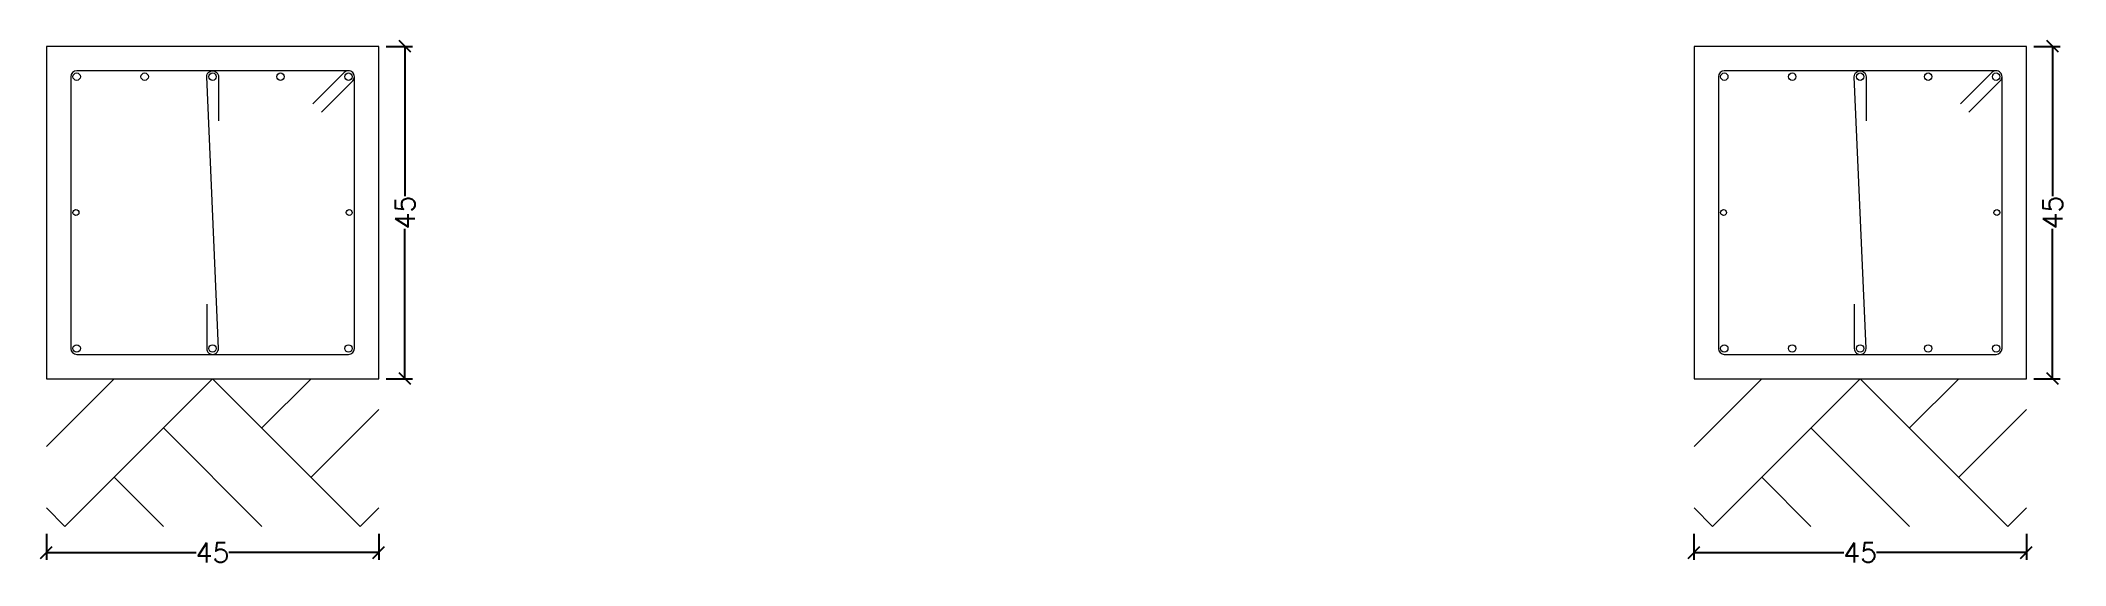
# Model space of a CAD drawing. Header units: millimetres. Extents: x 1 to 227, y -3 to 111.
# Drawn here: x 127.55 to 141.26, y 99.19 to 102.74 of the extents above; entities that cross this region are included whole.
import ezdxf

# ---------------------------------------------------------------- set-up
doc = ezdxf.new("R2010")
doc.units = ezdxf.units.MM
for name, color, linetype, lineweight in [('ARM_LONGITUDINAL_Ø10', 103, 'Continuous', 9), ('ARM_LONGITUDINAL_Ø8', 32, 'Continuous', 9), ('ARM_TRANSVERSAL_Ø6', 151, 'Continuous', 9), ('SEC_CONT_TERRENO_SECCION', 36, 'Continuous', 0), ('SEC_CONT_VIG_HORMIGON_SECCION', 2, 'Continuous', 9), ('SEC_COTAS_SEC_DIM_VIGA', 122, 'Continuous', 0)]:
    doc.layers.add(name, color=color, linetype=linetype, lineweight=lineweight)
doc.styles.add('CYPETXT_0.2_romans', font='romans__.ttf', dxfattribs={"height": 0.133333})
doc.dimstyles.new('cype_oblique', dxfattribs={"dimtxt": 0.18, "dimasz": 0.18, "dimexe": 0.05, "dimexo": 0.05, "dimgap": 0, "dimtad": 0, "dimdec": 4, "dimzin": 0, "dimdsep": 46, "dimtxsty": 'CYPETXT_0.2_romans', "dimblk": 'OBLIQUE', "dimtsz": 0.04, "dimcen": 0.09, "dimadec": 0, "dimazin": 0, "dimtfac": 1, "dimtdec": 4, "dimtofl": 0, "dimtmove": 2, "dimatfit": 3, "dimfxl": 1, "dimtolj": 1, "dimtzin": 0, "dimarcsym": 0})

msp = doc.modelspace()

# ---------------------------------------------------------------- blocks, each defined once
blk = doc.blocks.new('*D14')
at = {"layer": 'Defpoints', "color": 0, "transparency": 16777216}
for p in [(127.587, 99.455), (129.837, 99.455), (129.837, 99.278)]:
    blk.add_point(p, dxfattribs=at)
at = {"layer": 'SEC_COTAS_SEC_DIM_VIGA', "color": 0, "lineweight": -2, "transparency": 16777216}
for p, q in [((127.587, 99.405), (127.587, 99.228)), ((129.837, 99.405), (129.837, 99.228)), ((127.547, 99.238), (127.627, 99.318)), ((127.587, 99.278), (128.602, 99.278)), ((129.837, 99.278), (128.823, 99.278)), ((129.797, 99.238), (129.877, 99.318))]:
    blk.add_line(p, q, dxfattribs=at)
at = {"layer": 'SEC_COTAS_SEC_DIM_VIGA', "color": 0, "transparency": 16777216, "insert": (128.712, 99.278), "char_height": 0.1333, "attachment_point": 5, "style": 'CYPETXT_0.2_romans'}
blk.add_mtext('\\A1;45', dxfattribs=at)
blk = doc.blocks.new('_OBLIQUE')
at = {"color": 0, "linetype": 'ByBlock', "lineweight": -2}
blk.add_line((-0.5, -0.5), (0.5, 0.5), dxfattribs=at)
blk = doc.blocks.new('*D15')
at = {"layer": 'Defpoints', "color": 0, "transparency": 16777216}
for p in [(129.837, 102.705), (130.015, 102.705), (129.837, 100.455)]:
    blk.add_point(p, dxfattribs=at)
at = {"layer": 'SEC_COTAS_SEC_DIM_VIGA', "color": 0, "lineweight": -2, "transparency": 16777216}
for p, q in [((129.887, 102.705), (130.065, 102.705)), ((130.055, 102.665), (129.975, 102.745)), ((130.015, 102.705), (130.015, 101.69)), ((130.015, 100.455), (130.015, 101.47)), ((130.055, 100.415), (129.975, 100.495)), ((129.887, 100.455), (130.065, 100.455))]:
    blk.add_line(p, q, dxfattribs=at)
at = {"layer": 'SEC_COTAS_SEC_DIM_VIGA', "color": 0, "transparency": 16777216, "insert": (130.015, 101.58), "char_height": 0.1333, "attachment_point": 5, "rotation": 90, "style": 'CYPETXT_0.2_romans'}
blk.add_mtext('\\A1;45', dxfattribs=at)
blk = doc.blocks.new('*D16')
at = {"layer": 'Defpoints', "color": 0, "transparency": 16777216}
for p in [(138.741, 99.455), (140.991, 99.455), (140.991, 99.278)]:
    blk.add_point(p, dxfattribs=at)
at = {"layer": 'SEC_COTAS_SEC_DIM_VIGA', "color": 0, "lineweight": -2, "transparency": 16777216}
for p, q in [((138.741, 99.405), (138.741, 99.228)), ((140.991, 99.405), (140.991, 99.228)), ((138.701, 99.238), (138.781, 99.318)), ((138.741, 99.278), (139.756, 99.278)), ((140.991, 99.278), (139.977, 99.278)), ((140.951, 99.238), (141.031, 99.318))]:
    blk.add_line(p, q, dxfattribs=at)
at = {"layer": 'SEC_COTAS_SEC_DIM_VIGA', "color": 0, "transparency": 16777216, "insert": (139.866, 99.278), "char_height": 0.1333, "attachment_point": 5, "style": 'CYPETXT_0.2_romans'}
blk.add_mtext('\\A1;45', dxfattribs=at)
blk = doc.blocks.new('*D17')
at = {"layer": 'Defpoints', "color": 0, "transparency": 16777216}
for p in [(140.991, 102.705), (141.169, 102.705), (140.991, 100.455)]:
    blk.add_point(p, dxfattribs=at)
at = {"layer": 'SEC_COTAS_SEC_DIM_VIGA', "color": 0, "lineweight": -2, "transparency": 16777216}
for p, q in [((141.041, 102.705), (141.219, 102.705)), ((141.209, 102.665), (141.129, 102.745)), ((141.169, 102.705), (141.169, 101.69)), ((141.169, 100.455), (141.169, 101.47)), ((141.209, 100.415), (141.129, 100.495)), ((141.041, 100.455), (141.219, 100.455))]:
    blk.add_line(p, q, dxfattribs=at)
at = {"layer": 'SEC_COTAS_SEC_DIM_VIGA', "color": 0, "transparency": 16777216, "insert": (141.169, 101.58), "char_height": 0.1333, "attachment_point": 5, "rotation": 90, "style": 'CYPETXT_0.2_romans'}
blk.add_mtext('\\A1;45', dxfattribs=at)

# ---------------------------------------------------------------- dimensions: what is measured, and where the dimension line sits
at = {"layer": 'SEC_COTAS_SEC_DIM_VIGA'}
for p1, p2, picture, middle in [((129.8375, 100.45486), (129.8375, 102.70486), '*D15', (130.01483, 101.57986)), ((140.99125, 100.45486), (140.99125, 102.70486), '*D17', (141.16858, 101.57986)), ((127.5875, 99.45486), (129.8375, 99.45486), '*D14', (128.7125, 99.27753)), ((138.74125, 99.45486), (140.99125, 99.45486), '*D16', (139.86625, 99.27753))]:
    dim = msp.add_aligned_dim(p1=p1, p2=p2, distance=-0.17733, text='45', dimstyle='cype_oblique', dxfattribs=at)
    dim.commit()
    dim.dimension.update_dxf_attribs({"geometry": picture, "text_midpoint": middle})

# ---------------------------------------------------------------- linework, layer by layer
at = {"layer": 'ARM_LONGITUDINAL_Ø10'}
for centre in [(127.7925, 102.49986), (128.2525, 102.49986), (128.7125, 102.49986), (129.1725, 102.49986), (129.6325, 102.49986), (138.94625, 102.49986), (139.40625, 102.49986), (139.86625, 102.49986), (140.32625, 102.49986), (140.78625, 102.49986), (127.7925, 100.65986), (128.7125, 100.65986), (129.6325, 100.65986), (138.94625, 100.65986), (139.40625, 100.65986), (139.86625, 100.65986), (140.32625, 100.65986), (140.78625, 100.65986)]:
    msp.add_circle(centre, 0.025, dxfattribs=at)
at = {"layer": 'ARM_LONGITUDINAL_Ø8'}
for centre in [(127.7875, 101.57986), (129.6375, 101.57986), (138.94125, 101.57986), (140.79125, 101.57986)]:
    msp.add_circle(centre, 0.02, dxfattribs=at)
at = {"layer": 'ARM_TRANSVERSAL_Ø6'}
for points in [[(129.44865, 102.25945), (129.66078, 102.47158), (129.66576, 102.47764), (129.66945, 102.48456), (129.67173, 102.49206), (129.6725, 102.49986), (129.67173, 102.50767), (129.66945, 102.51517), (129.66576, 102.52209), (129.66078, 102.52815), (129.65472, 102.53312), (129.64781, 102.53682), (129.6403, 102.5391), (129.6325, 102.53986), (127.7925, 102.53986), (127.77719, 102.53682), (127.76421, 102.52815), (127.75554, 102.51517), (127.7525, 102.49986), (127.7525, 100.65986), (127.75554, 100.64456), (127.76421, 100.63158), (127.77719, 100.62291), (127.7925, 100.61986), (129.6325, 100.61986), (129.64781, 100.62291), (129.66078, 100.63158), (129.66945, 100.64456), (129.6725, 100.65986), (129.6725, 102.49986), (129.67173, 102.50767), (129.66945, 102.51517), (129.66576, 102.52209), (129.66078, 102.52815), (129.65472, 102.53312), (129.64781, 102.53682), (129.6403, 102.5391), (129.6325, 102.53986), (129.62469, 102.5391), (129.61719, 102.53682), (129.61028, 102.53312), (129.60421, 102.52815), (129.39208, 102.31602)], [(128.6725, 100.95986), (128.6725, 100.65986), (128.6735, 100.65096), (128.67646, 100.64251), (128.68122, 100.63492), (128.68756, 100.62859), (128.69514, 100.62383), (128.7036, 100.62087), (128.7125, 100.61986), (128.7214, 100.62087), (128.72985, 100.62383), (128.73744, 100.62859), (128.74377, 100.63492), (128.74854, 100.64251), (128.7515, 100.65096), (128.7525, 100.65986), (128.6725, 102.49986), (128.6735, 102.50877), (128.67646, 102.51722), (128.68122, 102.5248), (128.68756, 102.53114), (128.69514, 102.5359), (128.7036, 102.53886), (128.7125, 102.53986), (128.7214, 102.53886), (128.72985, 102.5359), (128.73744, 102.53114), (128.74377, 102.5248), (128.74854, 102.51722), (128.7515, 102.50877), (128.7525, 102.49986), (128.7525, 102.19986)], [(140.6024, 102.25945), (140.81453, 102.47158), (140.81951, 102.47764), (140.8232, 102.48456), (140.82548, 102.49206), (140.82625, 102.49986), (140.82548, 102.50767), (140.8232, 102.51517), (140.81951, 102.52209), (140.81453, 102.52815), (140.80847, 102.53312), (140.80156, 102.53682), (140.79405, 102.5391), (140.78625, 102.53986), (138.94625, 102.53986), (138.93094, 102.53682), (138.91796, 102.52815), (138.90929, 102.51517), (138.90625, 102.49986), (138.90625, 100.65986), (138.90929, 100.64456), (138.91796, 100.63158), (138.93094, 100.62291), (138.94625, 100.61986), (140.78625, 100.61986), (140.80156, 100.62291), (140.81453, 100.63158), (140.8232, 100.64456), (140.82625, 100.65986), (140.82625, 102.49986), (140.82548, 102.50767), (140.8232, 102.51517), (140.81951, 102.52209), (140.81453, 102.52815), (140.80847, 102.53312), (140.80156, 102.53682), (140.79405, 102.5391), (140.78625, 102.53986), (140.77844, 102.5391), (140.77094, 102.53682), (140.76403, 102.53312), (140.75796, 102.52815), (140.54583, 102.31602)], [(139.82625, 100.95986), (139.82625, 100.65986), (139.82725, 100.65096), (139.83021, 100.64251), (139.83497, 100.63492), (139.84131, 100.62859), (139.84889, 100.62383), (139.85735, 100.62087), (139.86625, 100.61986), (139.87515, 100.62087), (139.8836, 100.62383), (139.89119, 100.62859), (139.89752, 100.63492), (139.90229, 100.64251), (139.90525, 100.65096), (139.90625, 100.65986), (139.82625, 102.49986), (139.82725, 102.50877), (139.83021, 102.51722), (139.83497, 102.5248), (139.84131, 102.53114), (139.84889, 102.5359), (139.85735, 102.53886), (139.86625, 102.53986), (139.87515, 102.53886), (139.8836, 102.5359), (139.89119, 102.53114), (139.89752, 102.5248), (139.90229, 102.51722), (139.90525, 102.50877), (139.90625, 102.49986), (139.90625, 102.19986)]]:
    msp.add_lwpolyline(points, dxfattribs=at)
at = {"layer": 'SEC_CONT_TERRENO_SECCION'}
for p, q in [((127.5875, 99.99653), (128.04583, 100.45486)), ((127.7125, 99.45486), (128.7125, 100.45486)), ((128.7125, 100.45486), (129.7125, 99.45486)), ((129.04583, 100.12153), (129.37916, 100.45486)), ((138.74125, 99.99653), (139.19958, 100.45486)), ((138.86625, 99.45486), (139.86625, 100.45486)), ((139.86625, 100.45486), (140.86625, 99.45486)), ((140.19958, 100.12153), (140.53291, 100.45486)), ((129.37916, 99.7882), (129.8375, 100.24653)), ((140.53291, 99.7882), (140.99125, 100.24653)), ((128.37916, 100.12153), (129.04583, 99.45486)), ((139.53291, 100.12153), (140.19958, 99.45486)), ((128.04583, 99.7882), (128.37916, 99.45486)), ((139.19958, 99.7882), (139.53291, 99.45486)), ((127.5875, 99.57986), (127.7125, 99.45486)), ((129.7125, 99.45486), (129.8375, 99.57986)), ((138.74125, 99.57986), (138.86625, 99.45486)), ((140.86625, 99.45486), (140.99125, 99.57986))]:
    msp.add_line(p, q, dxfattribs=at)
at = {"layer": 'SEC_CONT_VIG_HORMIGON_SECCION'}
for points in [[(129.8375, 102.70486), (127.5875, 102.70486), (127.5875, 100.45486), (129.8375, 100.45486), (129.8375, 102.70486)], [(140.99125, 102.70486), (138.74125, 102.70486), (138.74125, 100.45486), (140.99125, 100.45486), (140.99125, 102.70486)]]:
    msp.add_lwpolyline(points, close=True, dxfattribs=at)

msp.set_redraw_order([(e.dxf.handle, doc.entitydb.next_handle()) for e in msp.query("TEXT MTEXT ATTDEF DIMENSION ARC_DIMENSION")])  # texts and dimensions are drawn at this point

doc.saveas('drawing.dxf')
